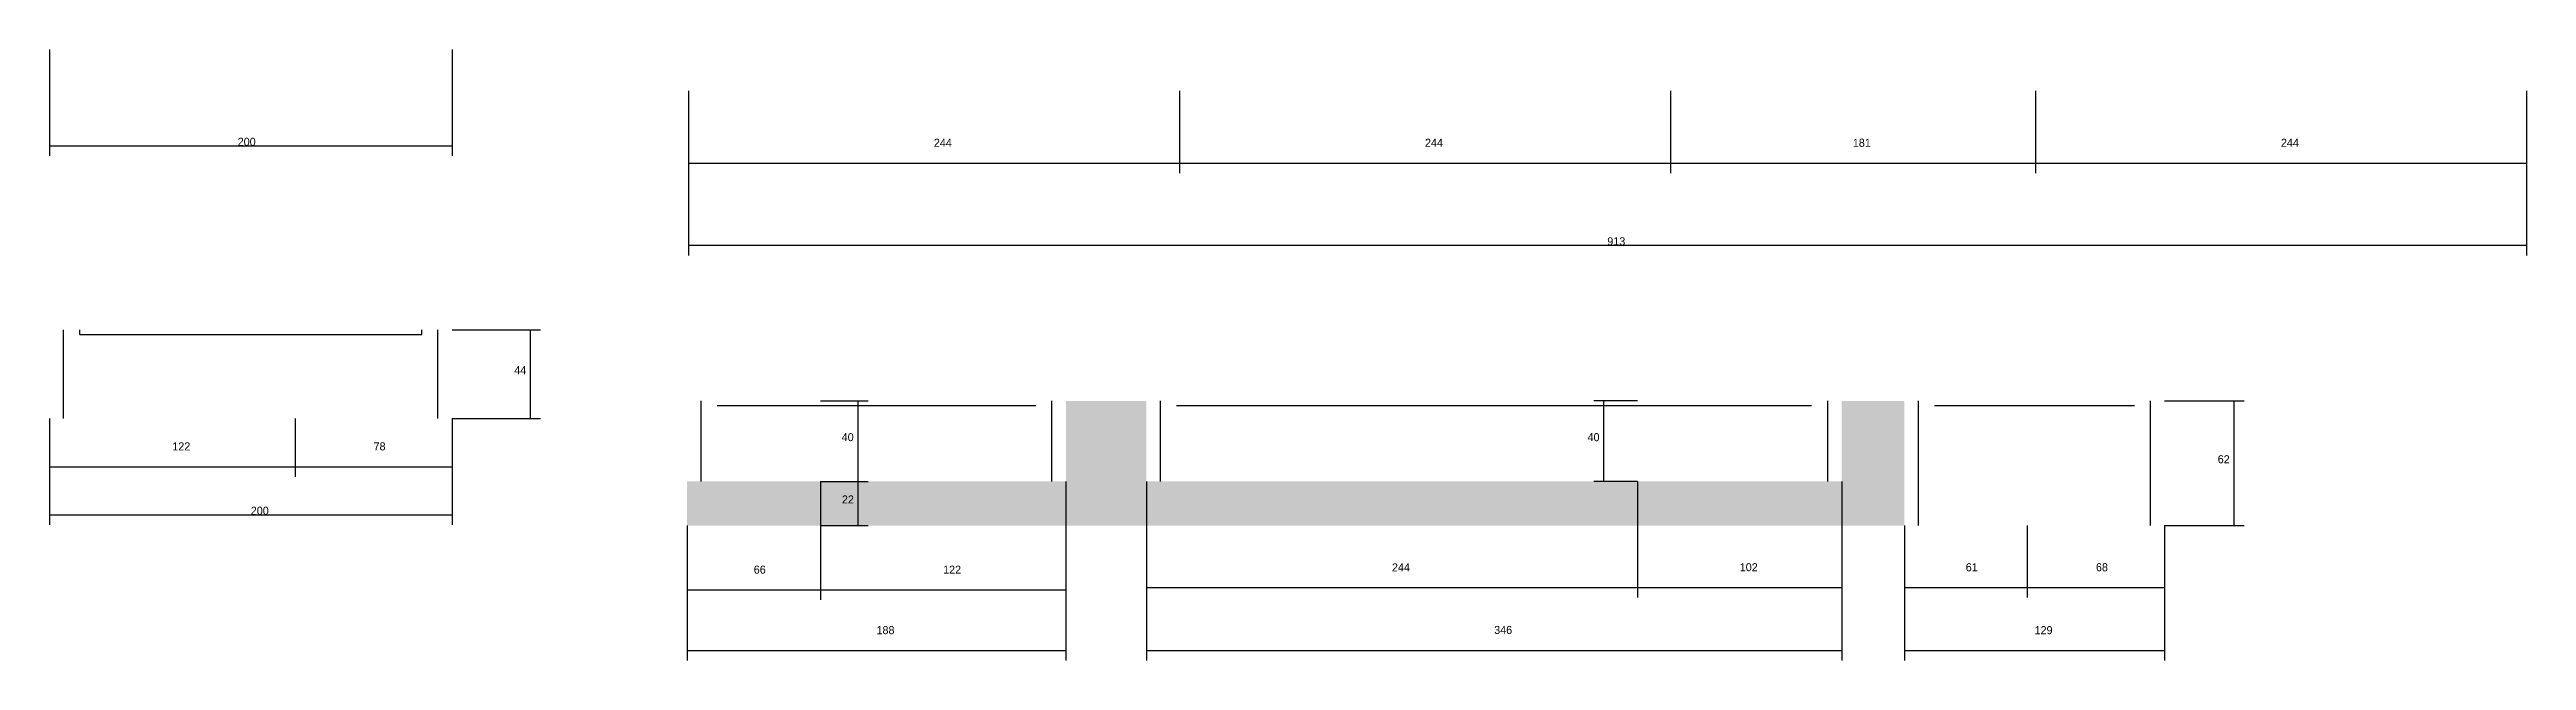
# Model space of a CAD drawing. Header units: metres. Extents: x 137287 to 143227, y 29598 to 30602.
# Drawn here: x 138865 to 140096, y 30286 to 30590 of the extents above; entities that cross this region are included whole.
import ezdxf

# ---------------------------------------------------------------- set-up
doc = ezdxf.new("R2010")
doc.units = ezdxf.units.M
doc.layers.add('COTA', color=241, linetype='Continuous')
doc.layers.add('SARR_2.2x7', color=40, linetype='Continuous')

msp = doc.modelspace()

# ---------------------------------------------------------------- texts
at = {"layer": 'COTA'}
for s, p in [('200', (138958.7, 30542)), ('244', (139304.6, 30541.5)), ('244', (139548.6, 30541.5)), ('181', (139761.2, 30541.5)), ('244', (139973.9, 30541.5)), ('913', (139639.2, 30492.5)), ('44', (139096.1, 30428.4)), ('40', (139258.8, 30395.1)), ('40', (139629.4, 30395.1)), ('122', (138926.2, 30390.5)), ('78', (139026.2, 30390.5)), ('62', (139942.5, 30384.1)), ('200', (138965.2, 30358.5)), ('22', (139258.9, 30364.1)), ('66', (139215.1, 30329.2)), ('122', (139309.2, 30329.2)), ('244', (139532.2, 30330.3)), ('102', (139705, 30330.4)), ('61', (139817.3, 30330.4)), ('68', (139882, 30330.4)), ('188', (139276.1, 30299.1)), ('346', (139583, 30299.2)), ('129', (139851.5, 30299.1))]:
    msp.add_text(s, height=4, dxfattribs=at).set_placement(p)

# ---------------------------------------------------------------- hatches: boundary and pattern name
at = {"layer": 'COTA'}
h = msp.add_hatch(dxfattribs=at)
h.set_pattern_fill('AR-CONC', scale=0.03)
h.paths.add_polyline_path([(139786.8, 30415.1), (139755.7, 30415.1), (139755.7, 30375.1), (139410.2, 30375.1), (139410.2, 30415.1), (139370.2, 30415.1), (139370.2, 30375.1), (139182, 30375.1), (139182, 30353.1), (139370.2, 30353.1), (139410.2, 30353.1), (139755.7, 30353.1), (139786.8, 30353.1)])

# ---------------------------------------------------------------- linework, layer by layer
for p, q in [((138865.2, 30589.9), (138865.2, 30537)), ((139065.2, 30589.9), (139065.2, 30537)), ((139182.6, 30569.4), (139182.6, 30528.4)), ((139182.6, 30569.4), (139182.6, 30487.5)), ((139426.6, 30569.4), (139426.6, 30528.4)), ((139426.6, 30569.4), (139426.6, 30528.4)), ((139670.6, 30569.4), (139670.6, 30528.4)), ((139670.6, 30569.4), (139670.6, 30528.4)), ((139851.9, 30569.4), (139851.9, 30528.4)), ((139851.9, 30569.4), (139851.9, 30528.4)), ((140095.9, 30569.4), (140095.9, 30528.4)), ((140095.9, 30569.4), (140095.9, 30487.5)), ((138865.2, 30542), (139065.2, 30542)), ((139182.6, 30533.4), (139426.6, 30533.4)), ((139426.6, 30533.4), (139670.6, 30533.4)), ((139670.6, 30533.4), (139851.9, 30533.4)), ((139851.9, 30533.4), (140095.9, 30533.4)), ((139182.6, 30492.5), (140095.9, 30492.5)), ((139065.2, 30450.4), (139109.2, 30450.4)), ((139104.2, 30406.4), (139104.2, 30450.4)), ((139248.2, 30415.1), (139271.9, 30415.1)), ((139266.9, 30375.1), (139266.9, 30415.1)), ((139654.2, 30415.1), (139632.5, 30415.1)), ((139637.5, 30375.1), (139637.5, 30415.1)), ((139916.1, 30415.1), (139955.6, 30415.1)), ((139950.6, 30353.1), (139950.6, 30415.1)), ((138865.2, 30406.4), (138865.2, 30353.5)), ((138865.2, 30406.4), (138865.2, 30377.4)), ((138987.2, 30406.4), (138987.2, 30377.4)), ((138987.2, 30406.4), (138987.2, 30377.4)), ((139065.2, 30406.4), (139065.2, 30353.5)), ((139065.2, 30406.4), (139109.2, 30406.4)), ((139065.2, 30406.4), (139065.2, 30377.4)), ((138865.2, 30382.4), (138987.2, 30382.4)), ((138987.2, 30382.4), (139065.2, 30382.4)), ((139248.2, 30375.1), (139248.2, 30316.1)), ((139248.2, 30375.1), (139248.2, 30316.1)), ((139248.2, 30375.1), (139271.9, 30375.1)), ((139248.2, 30375.1), (139271.9, 30375.1)), ((139266.9, 30353.1), (139266.9, 30375.1)), ((139370.2, 30375.1), (139370.2, 30286)), ((139370.2, 30375.1), (139370.2, 30316.1)), ((139410.2, 30375.1), (139410.2, 30317.3)), ((139410.2, 30375.1), (139410.2, 30286)), ((139654.2, 30375.1), (139632.5, 30375.1)), ((139654.2, 30375.1), (139654.2, 30317.3)), ((139654.2, 30375.1), (139654.2, 30317.3)), ((139755.7, 30375.1), (139755.7, 30317.3)), ((139755.7, 30375.1), (139755.7, 30286)), ((138865.2, 30358.5), (139065.2, 30358.5)), ((139182, 30353.1), (139182, 30286)), ((139182, 30353.1), (139182, 30316.1)), ((139248.2, 30353.1), (139271.9, 30353.1)), ((139786.8, 30353.1), (139786.8, 30317.3)), ((139786.8, 30353.1), (139786.8, 30286)), ((139847.8, 30353.1), (139847.8, 30317.3)), ((139847.8, 30353.1), (139847.8, 30317.3)), ((139916.1, 30353.1), (139916.1, 30317.3)), ((139916.1, 30353.1), (139916.1, 30286)), ((139916.1, 30353.1), (139955.6, 30353.1)), ((139182, 30321.1), (139248.2, 30321.1)), ((139248.2, 30321.1), (139370.2, 30321.1)), ((139410.2, 30322.3), (139654.2, 30322.3)), ((139654.2, 30322.3), (139755.7, 30322.3)), ((139786.8, 30322.3), (139847.8, 30322.3)), ((139847.8, 30322.3), (139916.1, 30322.3)), ((139182, 30291), (139370.2, 30291)), ((139410.2, 30291), (139755.7, 30291)), ((139786.8, 30291), (139916.1, 30291))]:
    msp.add_line(p, q, dxfattribs=at)
at = {"layer": 'SARR_2.2x7'}
for p, q in [((138872.2, 30406.4), (138872.2, 30450.4)), ((138880.2, 30448.2), (138880.2, 30450.4)), ((138880.2, 30448.2), (138987.2, 30448.2)), ((138987.2, 30448.2), (139050.2, 30448.2)), ((139050.2, 30448.2), (139050.2, 30450.4)), ((139058.2, 30406.4), (139058.2, 30450.4)), ((139189, 30375.1), (139189, 30415.1)), ((139197, 30412.9), (139248.2, 30412.9)), ((139248.2, 30412.9), (139355.2, 30412.9)), ((139363.2, 30375.1), (139363.2, 30415.1)), ((139417.2, 30375.1), (139417.2, 30415.1)), ((139425.2, 30412.9), (139654.2, 30412.9)), ((139654.2, 30412.9), (139740.7, 30412.9)), ((139748.7, 30375.1), (139748.7, 30415.1)), ((139793.8, 30353.1), (139793.8, 30415.1)), ((139801.8, 30412.9), (139847.8, 30412.9)), ((139847.8, 30412.9), (139901.1, 30412.9)), ((139909.1, 30353.1), (139909.1, 30415.1))]:
    msp.add_line(p, q, dxfattribs=at)

msp.set_redraw_order([(e.dxf.handle, doc.entitydb.next_handle()) for e in msp.query("TEXT MTEXT ATTDEF DIMENSION ARC_DIMENSION")])  # texts and dimensions are drawn at this point

doc.saveas('drawing.dxf')
